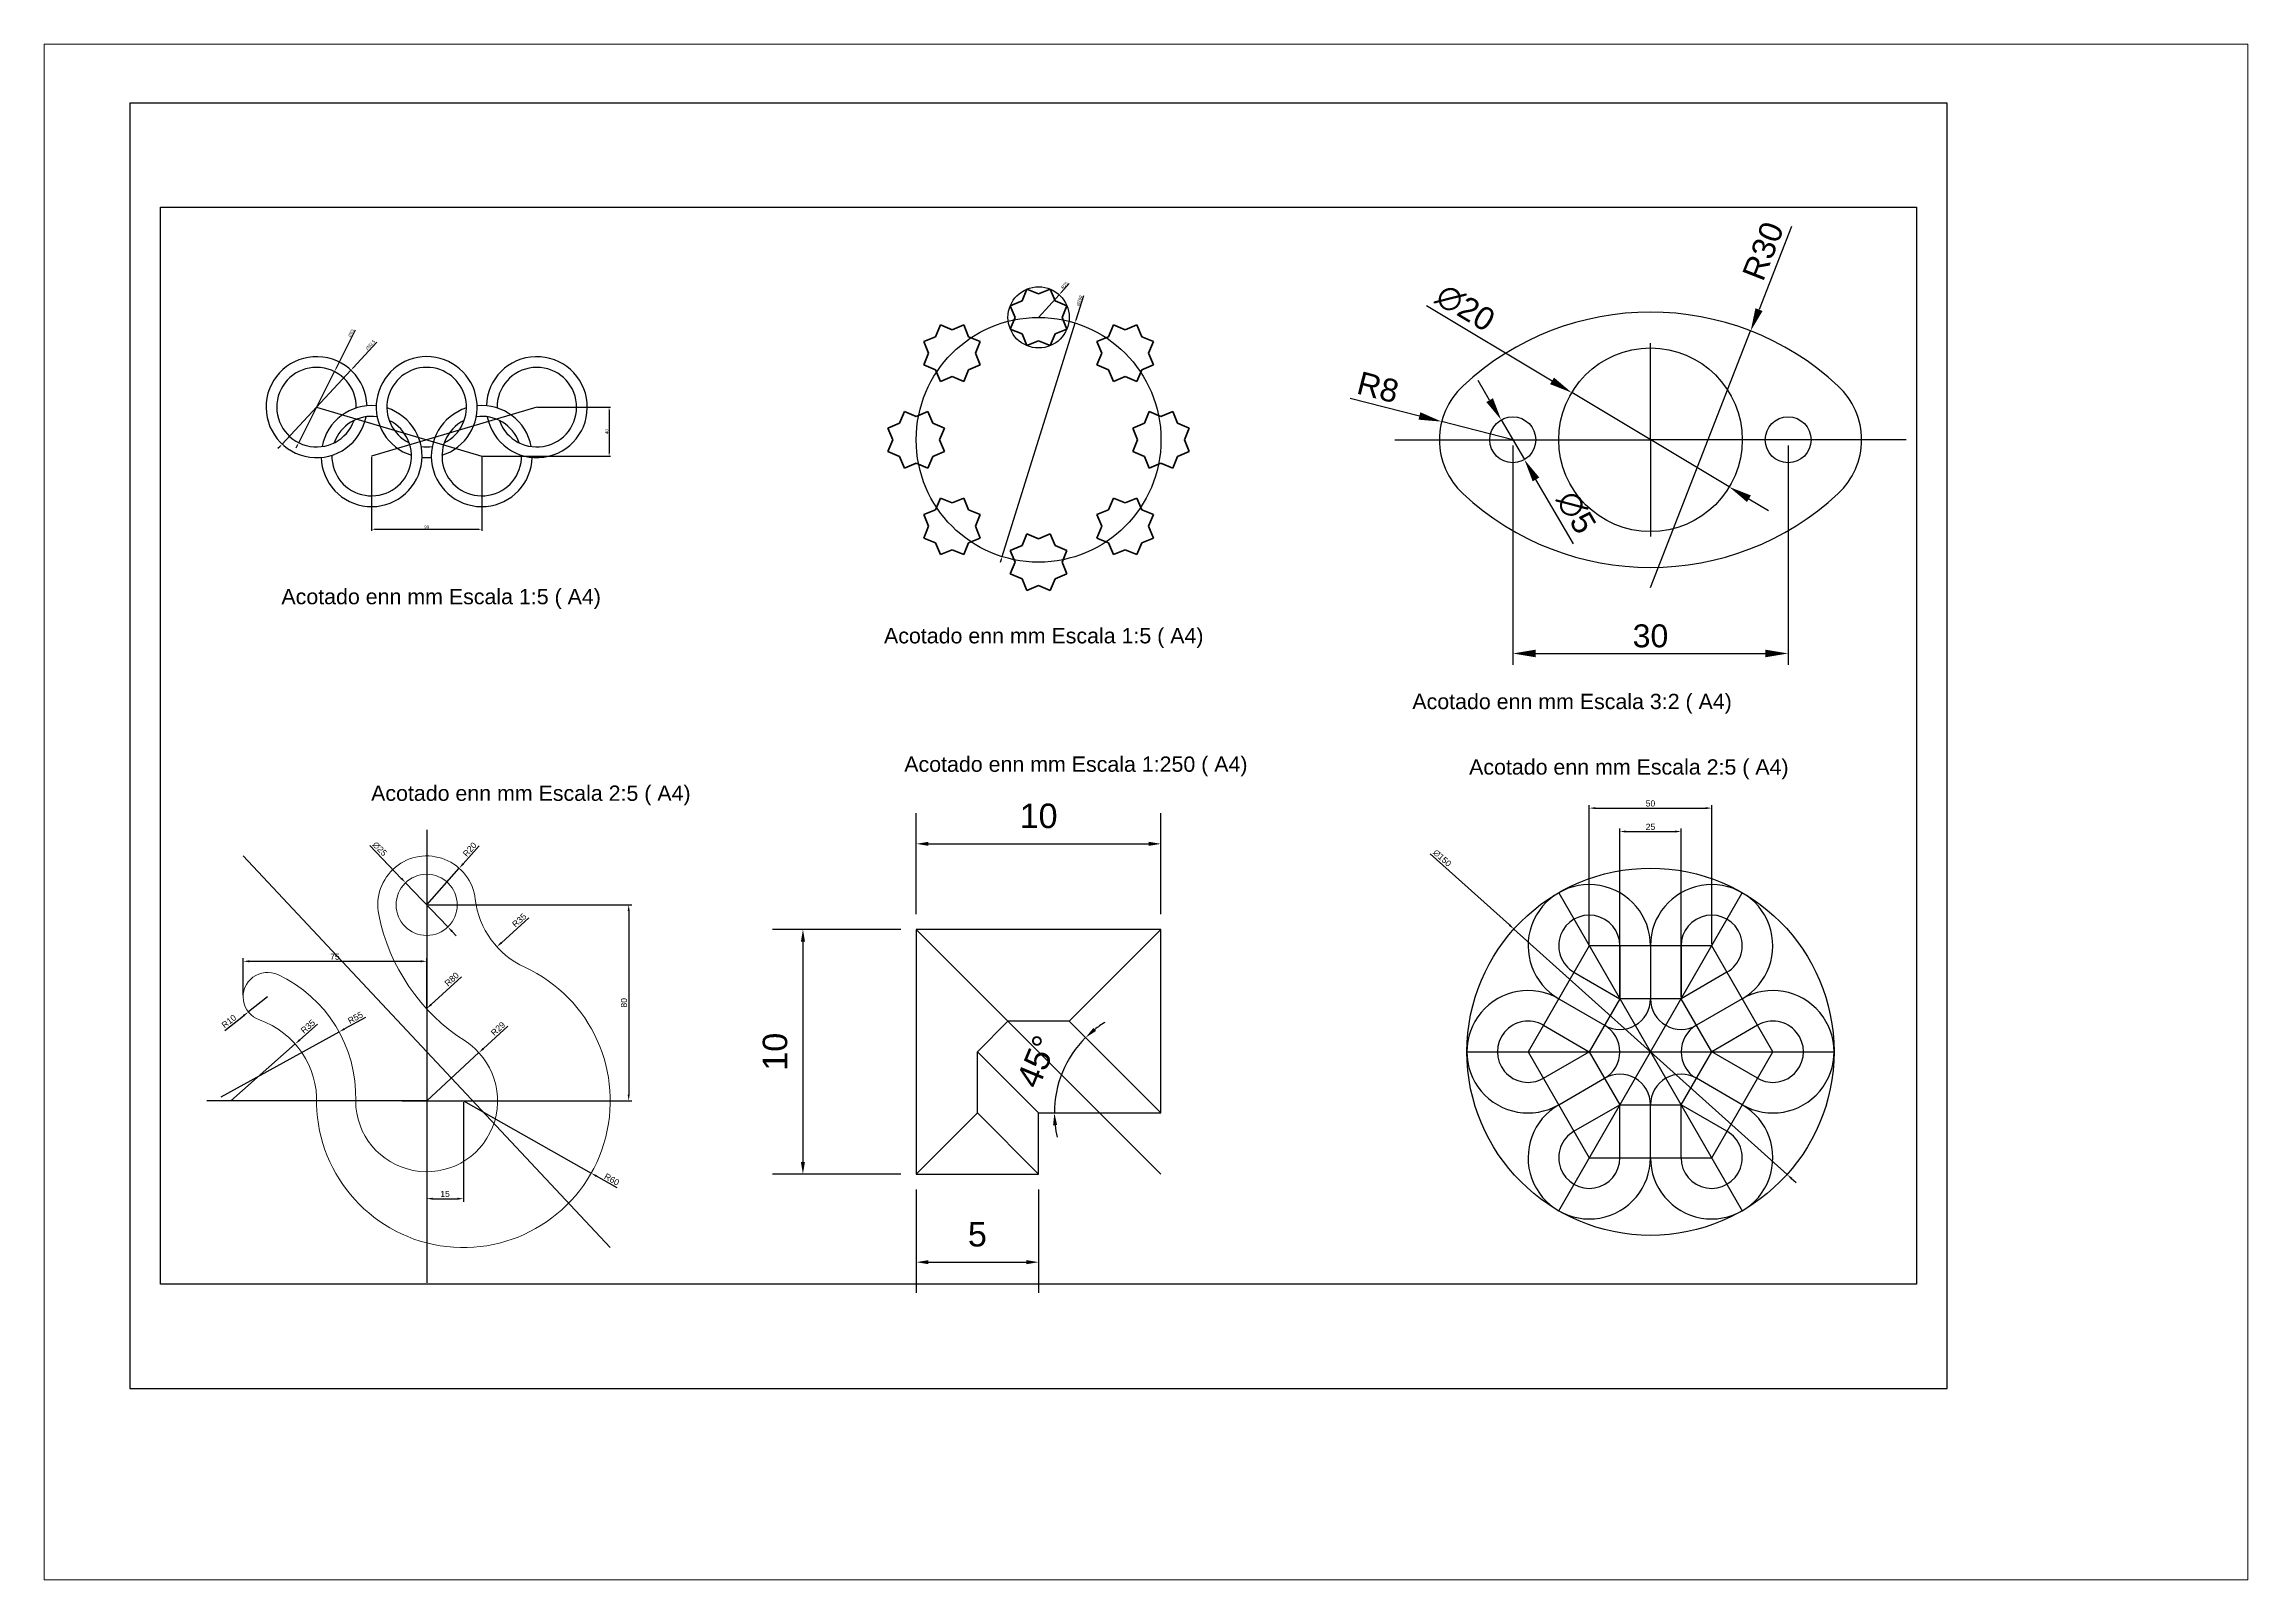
# Paper-space layout 'Presentación1' of a CAD drawing. Header units: millimetres. Extents: x 144.2 to 179, y 205.5 to 229.8.
# The model-space entities are those that its viewports show. They can reach past a viewport. Long polylines and large blocks are cut down to what shows.
import ezdxf

# ---------------------------------------------------------------- set-up
doc = ezdxf.new("R2010")
doc.units = ezdxf.units.MM
doc.linetypes.add('ACAD_ISO02W100', pattern=[15, 12, -3])
doc.layers.add('Cotas', color=253, linetype='Continuous')
doc.layers.add('Ejes', color=9, linetype='Continuous')
doc.styles.get("Standard").update_dxf_attribs({"font": 'arial.ttf'})
doc.dimstyles.new('ISO-25', dxfattribs={"dimtxt": 2.5, "dimasz": 2.5, "dimexe": 1.25, "dimexo": 0.625, "dimtad": 1, "dimtxsty": 'Standard', "dimcen": 2.5, "dimadec": 0, "dimazin": 0, "dimtfac": 1, "dimtmove": 0, "dimatfit": 3, "dimfxl": 1, "dimarcsym": 0})

psp = doc.layouts.new('Presentación1')

msp = doc.modelspace()

# ---------------------------------------------------------------- texts
at = {"layer": 'Cotas'}
for s, p in [('Acotado enn mm Escala 1:5 ( A4)', (2217.725029137592, 1898.300648326131)), ('Acotado enn mm Escala 1:5 ( A4)', (2316.207308459261, 1891.905887619417)), ('Acotado enn mm Escala 3:2 ( A4)', (2402.550700007581, 1881.163988084885)), ('Acotado enn mm Escala 1:250 ( A4)', (2319.517594506689, 1870.922150680084)), ('Acotado enn mm Escala 2:5 ( A4)', (2411.828473180003, 1870.464924228343)), ('Acotado enn mm Escala 2:5 ( A4)', (2232.385388713011, 1866.17737419016))]:
    msp.add_text(s, height=2.5, dxfattribs=at).set_placement(p)

# ---------------------------------------------------------------- blocks, each defined once
blk = doc.blocks.new('*D25')
at = {"layer": 'Cotas', "color": 0, "lineweight": -2, "transparency": 16777216}
for p, q in [((5579.86100419662, 3566.604598621986), (5579.86100419662, 3506.243575790659)), ((5669.86100419662, 3566.604598621986), (5669.86100419662, 3506.243575790659)), ((5582.36100419662, 3507.493575790659), (5667.36100419662, 3507.493575790659))]:
    blk.add_line(p, q, dxfattribs=at)
at = {"layer": 'Cotas', "color": 0, "transparency": 16777216}
for points in [[(5582.36100419662, 3507.910242457325), (5582.36100419662, 3507.076909123992), (5579.86100419662, 3507.493575790659)], [(5667.36100419662, 3507.910242457325), (5667.36100419662, 3507.076909123992), (5669.86100419662, 3507.493575790659)]]:
    blk.add_solid(points, dxfattribs=at)
at = {"layer": 'Defpoints', "color": 0, "transparency": 16777216}
for p in [(5579.86100419662, 3567.229598621986), (5669.86100419662, 3567.229598621986), (5669.86100419662, 3507.493575790659)]:
    blk.add_point(p, dxfattribs=at)
at = {"layer": 'Cotas', "color": 0, "transparency": 16777216, "insert": (5624.86100419662, 3509.395008259963), "char_height": 2.5, "attachment_point": 5}
blk.add_mtext('90', dxfattribs=at)
blk = doc.blocks.new('*D26')
at = {"layer": 'Cotas', "color": 0, "lineweight": -2, "transparency": 16777216}
for p, q in [((5715.486004196622, 3607.229598621988), (5775.144070628736, 3607.229598621988)), ((5773.894070628736, 3604.729598621988), (5773.894070628736, 3569.729598621988)), ((5670.486004196622, 3567.229598621988), (5775.144070628736, 3567.229598621988))]:
    blk.add_line(p, q, dxfattribs=at)
at = {"layer": 'Cotas', "color": 0, "transparency": 16777216}
for points in [[(5773.477403962069, 3604.729598621988), (5774.310737295403, 3604.729598621988), (5773.894070628736, 3607.229598621988)], [(5773.477403962069, 3569.729598621988), (5774.310737295403, 3569.729598621988), (5773.894070628736, 3567.229598621988)]]:
    blk.add_solid(points, dxfattribs=at)
at = {"layer": 'Defpoints', "color": 0, "transparency": 16777216}
for p in [(5714.861004196622, 3607.229598621988), (5669.861004196622, 3567.229598621988), (5773.894070628736, 3567.229598621988)]:
    blk.add_point(p, dxfattribs=at)
at = {"layer": 'Cotas', "color": 0, "transparency": 16777216, "insert": (5771.992638159431, 3587.229598621986), "char_height": 2.5, "attachment_point": 5, "rotation": 90}
blk.add_mtext('40', dxfattribs=at)
blk = doc.blocks.new('*D27')
at = {"layer": 'Cotas', "color": 0, "lineweight": -2, "transparency": 16777216}
for p, q in [((5566.547662090348, 3670.231514780258), (5550.587167230492, 3638.497598177957)), ((5520.258138522312, 3578.19502760573), (5549.46386987093, 3636.264169638245)), ((5519.13484116275, 3575.961599066018), (5518.011543803188, 3573.728170526305))]:
    blk.add_line(p, q, dxfattribs=at)
at = {"layer": 'Cotas', "color": 0, "transparency": 16777216}
for points in [[(5550.21492914054, 3638.68481440455), (5550.959405320444, 3638.310381951363), (5549.46386987093, 3636.264169638245)], [(5518.762603072799, 3576.148815292611), (5519.507079252702, 3575.774382839424), (5520.258138522312, 3578.19502760573)]]:
    blk.add_solid(points, dxfattribs=at)
at = {"layer": 'Defpoints', "color": 0, "transparency": 16777216}
for p in [(5549.46386987093, 3636.264169638245), (5520.258138522312, 3578.19502760573)]:
    blk.add_point(p, dxfattribs=at)
at = {"layer": 'Cotas', "color": 0, "transparency": 16777216, "insert": (5563.0858599884, 3667.735905710518), "char_height": 2.5, "attachment_point": 5, "rotation": 63.30000351398585}
blk.add_mtext('∅65', dxfattribs=at)
blk = doc.blocks.new('*D28')
at = {"layer": 'Cotas', "color": 0, "lineweight": -2, "transparency": 16777216}
for p, q in [((5584.242213548712, 3660.284899896224), (5564.668180237458, 3639.254506997663)), ((5506.757095358116, 3577.034685010633), (5562.964913035124, 3637.424512233339)), ((5505.053828155783, 3575.204690246309), (5503.35056095345, 3573.374695481984))]:
    blk.add_line(p, q, dxfattribs=at)
at = {"layer": 'Cotas', "color": 0, "transparency": 16777216}
for points in [[(5564.36318111007, 3639.538384864719), (5564.973179364845, 3638.970629130607), (5562.964913035124, 3637.424512233339)], [(5504.748829028395, 3575.488568113365), (5505.35882728317, 3574.920812379253), (5506.757095358116, 3577.034685010633)]]:
    blk.add_solid(points, dxfattribs=at)
at = {"layer": 'Defpoints', "color": 0, "transparency": 16777216}
for p in [(5562.964913035124, 3637.424512233339), (5506.757095358116, 3577.034685010633)]:
    blk.add_point(p, dxfattribs=at)
at = {"layer": 'Cotas', "color": 0, "transparency": 16777216, "insert": (5579.084075697954, 3657.925565202919), "char_height": 2.5, "attachment_point": 5, "rotation": 47.05414807018221}
blk.add_mtext('∅82,5', dxfattribs=at)
blk = doc.blocks.new('*D35')
at = {"layer": 'Cotas', "color": 0, "lineweight": -2, "transparency": 16777216}
for p, q in [((6212.819562122357, 3848.128981974155), (6212.819562122357, 3824.225658582905)), ((6242.819562122357, 3848.128981974155), (6242.819562122357, 3824.225658582905)), ((6215.319562122357, 3825.475658582905), (6240.319562122357, 3825.475658582905))]:
    blk.add_line(p, q, dxfattribs=at)
at = {"layer": 'Cotas', "color": 0, "transparency": 16777216}
for points in [[(6215.319562122357, 3825.892325249572), (6215.319562122357, 3825.058991916239), (6212.819562122357, 3825.475658582905)], [(6240.319562122357, 3825.892325249572), (6240.319562122357, 3825.058991916239), (6242.819562122357, 3825.475658582905)]]:
    blk.add_solid(points, dxfattribs=at)
at = {"layer": 'Defpoints', "color": 0, "transparency": 16777216}
for p in [(6212.819562122357, 3848.753981974155), (6242.819562122357, 3848.753981974155), (6242.819562122357, 3825.475658582905)]:
    blk.add_point(p, dxfattribs=at)
at = {"layer": 'Cotas', "color": 0, "transparency": 16777216, "insert": (6227.819562122357, 3827.37794371251), "char_height": 2.5, "attachment_point": 5}
blk.add_mtext('30', dxfattribs=at)
blk = doc.blocks.new('*D36')
at = {"layer": 'Cotas', "color": 0, "lineweight": -2, "transparency": 16777216}
for p, q in [((6203.402709624483, 3863.365008286365), (6217.093332998615, 3855.17254947672)), ((6236.400545421353, 3843.619127972102), (6219.238578823363, 3853.888835976207)), ((6238.545791246101, 3842.335414471589), (6240.691037070849, 3841.051700971076))]:
    blk.add_line(p, q, dxfattribs=at)
at = {"layer": 'Cotas', "color": 0, "transparency": 16777216}
for points in [[(6217.3072852487, 3855.530090447512), (6216.879380748529, 3854.815008505928), (6219.238578823363, 3853.888835976207)], [(6238.759743496186, 3842.69295544238), (6238.331838996015, 3841.977873500797), (6236.400545421353, 3843.619127972102)]]:
    blk.add_solid(points, dxfattribs=at)
at = {"layer": 'Defpoints', "color": 0, "transparency": 16777216}
for p in [(6219.238578823363, 3853.888835976207), (6236.400545421353, 3843.619127972102)]:
    blk.add_point(p, dxfattribs=at)
at = {"layer": 'Cotas', "color": 0, "transparency": 16777216, "insert": (6207.651129780024, 3863.120104989655), "char_height": 2.5, "attachment_point": 5, "rotation": 329.10372933691207}
blk.add_mtext('∅20', dxfattribs=at)
blk = doc.blocks.new('*D37')
at = {"layer": 'Cotas', "color": 0, "lineweight": -2, "transparency": 16777216}
for p, q in [((6243.177433213901, 3871.9830160701), (6239.643044540562, 3862.933517166101)), ((6227.819562122359, 3832.660505034724), (6238.733545893008, 3860.604823925225))]:
    blk.add_line(p, q, dxfattribs=at)
at = {"layer": 'Cotas', "color": 0, "transparency": 16777216}
blk.add_solid([(6239.254929000416, 3863.085100274026), (6240.031160080708, 3862.781934058175), (6238.733545893008, 3860.604823925225)], dxfattribs=at)
at = {"layer": 'Defpoints', "color": 0, "transparency": 16777216}
for p in [(6238.733545893008, 3860.604823925225), (6227.819562122359, 3832.660505034724)]:
    blk.add_point(p, dxfattribs=at)
at = {"layer": 'Cotas', "color": 0, "transparency": 16777216, "insert": (6240.093052791597, 3869.314663539593), "char_height": 2.5, "attachment_point": 5, "rotation": 68.66628197531529}
blk.add_mtext('R30', dxfattribs=at)
blk = doc.blocks.new('*D38')
at = {"layer": 'Cotas', "color": 0, "lineweight": -2, "transparency": 16777216}
for p, q in [((6195.101287795687, 3853.277101761158), (6202.645830523192, 3851.351131440036)), ((6212.819562122357, 3848.753981974156), (6205.068147570612, 3850.732762519588))]:
    blk.add_line(p, q, dxfattribs=at)
at = {"layer": 'Cotas', "color": 0, "transparency": 16777216}
blk.add_solid([(6202.748892009933, 3851.754850947939), (6202.54276903645, 3850.947411932131), (6205.068147570612, 3850.732762519588)], dxfattribs=at)
at = {"layer": 'Defpoints', "color": 0, "transparency": 16777216}
for p in [(6205.068147570612, 3850.732762519588), (6212.819562122357, 3848.753981974156)]:
    blk.add_point(p, dxfattribs=at)
at = {"layer": 'Cotas', "color": 0, "transparency": 16777216, "insert": (6198.132715333069, 3854.465649974786), "char_height": 2.5, "attachment_point": 5, "rotation": 345.6793897333468}
blk.add_mtext('R8', dxfattribs=at)
blk = doc.blocks.new('*D39')
at = {"layer": 'Cotas', "color": 0, "lineweight": -2, "transparency": 16777216}
for p, q in [((6210.296449248245, 3853.070682267722), (6209.034892811189, 3855.229032414506)), ((6211.5580056853, 3850.912332120938), (6214.081118559411, 3846.59563182737)), ((6219.444024231805, 3837.420435296156), (6215.342674996466, 3844.437281680586))]:
    blk.add_line(p, q, dxfattribs=at)
at = {"layer": 'Cotas', "color": 0, "transparency": 16777216}
for points in [[(6210.656174272709, 3853.280941673898), (6209.93672422378, 3852.860422861546), (6211.5580056853, 3850.912332120938)], [(6215.70240002093, 3844.647541086762), (6214.982949972002, 3844.22702227441), (6214.081118559411, 3846.59563182737)]]:
    blk.add_solid(points, dxfattribs=at)
at = {"layer": 'Defpoints', "color": 0, "transparency": 16777216}
for p in [(6211.5580056853, 3850.912332120938), (6214.081118559411, 3846.59563182737)]:
    blk.add_point(p, dxfattribs=at)
at = {"layer": 'Cotas', "color": 0, "transparency": 16777216, "insert": (6219.726073787428, 3840.84447143765), "char_height": 2.5, "attachment_point": 5, "rotation": 300.30630124488977}
blk.add_mtext('∅5', dxfattribs=at)
blk = doc.blocks.new('*D111')
at = {"layer": 'Cotas', "color": 0, "lineweight": -2, "transparency": 16777216}
for p, q in [((7601.478690515578, 4721.520541960032), (7601.478690515578, 4778.374439196801)), ((7603.978690515578, 4777.124439196801), (7648.978690515578, 4777.124439196801)), ((7651.478690515578, 4721.520541960032), (7651.478690515578, 4778.374439196801))]:
    blk.add_line(p, q, dxfattribs=at)
at = {"layer": 'Cotas', "color": 0, "transparency": 16777216}
for points in [[(7603.978690515578, 4777.541105863468), (7603.978690515578, 4776.707772530134), (7601.478690515578, 4777.124439196801)], [(7648.978690515578, 4777.541105863468), (7648.978690515578, 4776.707772530134), (7651.478690515578, 4777.124439196801)]]:
    blk.add_solid(points, dxfattribs=at)
at = {"layer": 'Defpoints', "color": 0, "transparency": 16777216}
for p in [(7651.478690515578, 4777.124439196801), (7601.478690515578, 4720.895541960032), (7651.478690515578, 4720.895541960032)]:
    blk.add_point(p, dxfattribs=at)
at = {"layer": 'Cotas', "color": 0, "transparency": 16777216, "insert": (7626.478690515578, 4779.025871666106), "char_height": 2.5, "attachment_point": 5}
blk.add_mtext('50', dxfattribs=at)
blk = doc.blocks.new('*D112')
at = {"layer": 'Cotas', "color": 0, "lineweight": -2, "transparency": 16777216}
for p, q in [((7613.978690515579, 4699.869906865421), (7613.978690515579, 4768.808213077108)), ((7616.478690515579, 4767.558213077108), (7636.478690515578, 4767.558213077108)), ((7638.978690515578, 4699.869906865421), (7638.978690515578, 4768.808213077108))]:
    blk.add_line(p, q, dxfattribs=at)
at = {"layer": 'Cotas', "color": 0, "transparency": 16777216}
for points in [[(7616.478690515579, 4767.974879743775), (7616.478690515579, 4767.141546410441), (7613.978690515579, 4767.558213077108)], [(7636.478690515578, 4767.974879743775), (7636.478690515578, 4767.141546410441), (7638.978690515578, 4767.558213077108)]]:
    blk.add_solid(points, dxfattribs=at)
at = {"layer": 'Defpoints', "color": 0, "transparency": 16777216}
for p in [(7638.978690515578, 4767.558213077108), (7613.978690515579, 4699.244906865421), (7638.978690515578, 4699.244906865421)]:
    blk.add_point(p, dxfattribs=at)
at = {"layer": 'Cotas', "color": 0, "transparency": 16777216, "insert": (7626.478690515578, 4769.459645546413), "char_height": 2.5, "attachment_point": 5}
blk.add_mtext('25', dxfattribs=at)
blk = doc.blocks.new('*D113')
at = {"layer": 'Cotas', "color": 0, "lineweight": -2, "transparency": 16777216}
for p, q in [((7536.523435629881, 4758.414716493628), (7568.829030163324, 4729.389702662635)), ((7682.268684404858, 4627.469661230335), (7570.6886966263, 4727.718882311285)), ((7684.128350867833, 4625.798840878986), (7685.988017330809, 4624.128020527637))]:
    blk.add_line(p, q, dxfattribs=at)
at = {"layer": 'Cotas', "color": 0, "transparency": 16777216}
for points in [[(7569.107500221882, 4729.69964707313), (7568.550560104767, 4729.079758252139), (7570.6886966263, 4727.718882311285)], [(7684.406820926391, 4626.108785289482), (7683.849880809276, 4625.488896468491), (7682.268684404858, 4627.469661230335)]]:
    blk.add_solid(points, dxfattribs=at)
at = {"layer": 'Defpoints', "color": 0, "transparency": 16777216}
for p in [(7570.6886966263, 4727.718882311285), (7682.268684404858, 4627.469661230335)]:
    blk.add_point(p, dxfattribs=at)
at = {"layer": 'Cotas', "color": 0, "transparency": 16777216, "insert": (7541.368729463235, 4756.711594415932), "char_height": 2.5, "attachment_point": 5, "rotation": 318.0618393374124}
blk.add_mtext('∅150', dxfattribs=at)
blk = doc.blocks.new('*D192')
at = {"layer": 'Cotas', "color": 0, "lineweight": -2, "transparency": 16777216}
for p, q in [((1715.037062455703, 1521.092775138512), (1708.876690148366, 1501.344631860636)), ((1648.573418290214, 1308.032021296293), (1708.132205310611, 1498.95805642157)), ((1647.828933452459, 1305.645445857227), (1647.084448614704, 1303.258870418161))]:
    blk.add_line(p, q, dxfattribs=at)
at = {"layer": 'Cotas', "color": 0, "transparency": 16777216}
for points in [[(1708.478927575189, 1501.468712666929), (1709.274452721544, 1501.220551054344), (1708.132205310611, 1498.95805642157)], [(1647.431170879281, 1305.769526663519), (1648.226696025637, 1305.521365050934), (1648.573418290214, 1308.032021296293)]]:
    blk.add_solid(points, dxfattribs=at)
at = {"layer": 'Defpoints', "color": 0, "transparency": 16777216}
for p in [(1708.132205310611, 1498.95805642157), (1648.573418290214, 1308.032021296293)]:
    blk.add_point(p, dxfattribs=at)
at = {"layer": 'Cotas', "color": 0, "lineweight": 9, "transparency": 16777216, "insert": (1711.742864951367, 1517.152501043288), "char_height": 2.5, "attachment_point": 5, "rotation": 72.67485017162802}
blk.add_mtext('∅200', dxfattribs=at)
blk = doc.blocks.new('*U194')
at = {"lineweight": 211}
for p, q in [((-9.567085809127548, 23.09698831278138), (-13.52990250365565, 13.52990250365428)), ((-1.818989403545856e-12, 19.13417161825373), (-9.567085809128002, 23.09698831278138)), ((9.567085809126638, 23.09698831278229), (-1.818989403545856e-12, 19.13417161825373)), ((13.52990250365428, 13.52990250365519), (9.567085809126638, 23.09698831278229)), ((-13.52990250365519, 13.52990250365474), (-23.09698831278229, 9.567085809127093)), ((-23.09698831278229, 9.567085809126638), (-19.13417161825464, -4.547473508864641e-13)), ((23.09698831278183, 9.567085809127093), (13.52990250365428, 13.52990250365519)), ((19.13417161825373, -4.547473508864641e-13), (23.09698831278183, 9.567085809127093)), ((-19.13417161825464, -4.547473508864641e-13), (-23.09698831278229, -9.567085809128002)), ((-23.09698831278229, -9.567085809128002), (-13.52990250365428, -13.5299025036561)), ((-13.52990250365428, -13.5299025036561), (-9.567085809126638, -23.09698831278229)), ((9.567085809127548, -23.09698831278229), (13.52990250365519, -13.52990250365519)), ((13.52990250365519, -13.52990250365519), (23.09698831278229, -9.567085809127093)), ((23.09698831278229, -9.567085809127093), (19.13417161825419, -4.547473508864641e-13)), ((-9.567085809126638, -23.09698831278229), (-4.547473508864641e-13, -19.1341716182551)), ((-4.547473508864641e-13, -19.13417161825464), (9.567085809127548, -23.09698831278229))]:
    blk.add_line(p, q, dxfattribs=at)
blk = doc.blocks.new('*U195')
at = {"color": 0, "linetype": 'ByBlock', "lineweight": -2, "transparency": 16777216}
blk.add_blockref('*U194', (3069.420177734044, 2000.423101909484), dxfattribs=at)
for p, rotation in [((2998.709499615389, 1971.133780028139), 45.00000000000001), ((3140.130855852699, 1971.133780028139), 315.0000000000001), ((2969.420177734044, 1900.423101909484), 90), ((3169.420177734044, 1900.423101909484), 270), ((2998.709499615389, 1829.712423790829), 135), ((3140.130855852699, 1829.712423790829), 225.0000000000001), ((3069.420177734044, 1800.423101909484), 180)]:
    blk.add_blockref('*U194', p, dxfattribs=dict(at, rotation=rotation))
blk = doc.blocks.new('*D191')
at = {"layer": 'Cotas', "color": 0, "lineweight": -2, "transparency": 16777216}
for p, q in [((1703.416323469283, 1531.120055241487), (1696.831065307581, 1523.861780064257)), ((1678.35281180041, 1503.495038858929), (1695.151224079656, 1522.0102581365))]:
    blk.add_line(p, q, dxfattribs=at)
at = {"layer": 'Cotas', "color": 0, "transparency": 16777216}
blk.add_solid([(1696.522478319622, 1524.141753602245), (1697.13965229554, 1523.58180652627), (1695.151224079656, 1522.0102581365)], dxfattribs=at)
at = {"layer": 'Defpoints', "color": 0, "transparency": 16777216}
for p in [(1695.151224079656, 1522.0102581365), (1678.35281180041, 1503.495038858929)]:
    blk.add_point(p, dxfattribs=at)
at = {"layer": 'Cotas', "color": 0, "lineweight": 9, "transparency": 16777216, "insert": (1699.574857032075, 1529.715768853727), "char_height": 2.5, "attachment_point": 5, "rotation": 47.783299375047676}
blk.add_mtext('R25', dxfattribs=at)
blk = doc.blocks.new('*D228')
at = {"layer": 'Cotas', "color": 0, "lineweight": -2, "transparency": 16777216}
for p, q in [((6717.383583678798, 3574.215134210418), (6730.213223559698, 3560.802108859574)), ((6749.221683492084, 3540.929302037212), (6731.941265371733, 3558.995490057541)), ((6750.949725304118, 3539.12268323518), (6752.677767116154, 3537.316064433147))]:
    blk.add_line(p, q, dxfattribs=at)
at = {"layer": 'Cotas', "color": 0, "transparency": 16777216}
for points in [[(6730.51432669337, 3561.090115828246), (6729.912120426025, 3560.5141018909), (6731.941265371733, 3558.995490057541)], [(6751.25082843779, 3539.410690203852), (6750.648622170445, 3538.834676266506), (6749.221683492084, 3540.929302037212)]]:
    blk.add_solid(points, dxfattribs=at)
at = {"layer": 'Defpoints', "color": 0, "transparency": 16777216}
for p in [(6731.941265371733, 3558.995490057541), (6749.221683492084, 3540.929302037212)]:
    blk.add_point(p, dxfattribs=at)
at = {"layer": 'Cotas', "color": 0, "lineweight": 9, "transparency": 16777216, "insert": (6721.424402326111, 3572.842573435248), "char_height": 2.5, "attachment_point": 5, "rotation": 313.7265005139644}
blk.add_mtext('∅25', dxfattribs=at)
blk = doc.blocks.new('*D229')
at = {"layer": 'Cotas', "color": 0, "lineweight": -2, "transparency": 16777216}
for p, q in [((6715.530440879113, 3503.974488550715), (6706.990710940584, 3499.285218631992)), ((6656.5894131868, 3471.609250993359), (6704.79935016868, 3498.081915691182))]:
    blk.add_line(p, q, dxfattribs=at)
at = {"layer": 'Cotas', "color": 0, "transparency": 16777216}
blk.add_solid([(6706.790160450449, 3499.650445427309), (6707.191261430718, 3498.919991836675), (6704.79935016868, 3498.081915691182)], dxfattribs=at)
at = {"layer": 'Defpoints', "color": 0, "transparency": 16777216}
for p in [(6704.79935016868, 3498.081915691182), (6656.5894131868, 3471.609250993359)]:
    blk.add_point(p, dxfattribs=at)
at = {"layer": 'Cotas', "color": 0, "lineweight": 9, "transparency": 16777216, "insert": (6711.443519003726, 3503.893710504021), "char_height": 2.5, "attachment_point": 5, "rotation": 28.771725723446593}
blk.add_mtext('R55', dxfattribs=at)
blk = doc.blocks.new('*D230')
at = {"layer": 'Cotas', "color": 0, "lineweight": -2, "transparency": 16777216}
for p, q in [((6773.671844895656, 3500.414321485671), (6763.760235055562, 3491.293009164472)), ((6740.581474431909, 3469.962396047375), (6761.920650879081, 3489.600103361528))]:
    blk.add_line(p, q, dxfattribs=at)
at = {"layer": 'Cotas', "color": 0, "transparency": 16777216}
blk.add_solid([(6763.478084088405, 3491.599606527219), (6764.042386022719, 3490.986411801726), (6761.920650879081, 3489.600103361528)], dxfattribs=at)
at = {"layer": 'Defpoints', "color": 0, "transparency": 16777216}
for p in [(6761.920650879081, 3489.600103361528), (6740.581474431909, 3469.962396047375)]:
    blk.add_point(p, dxfattribs=at)
at = {"layer": 'Cotas', "color": 0, "lineweight": 9, "transparency": 16777216, "insert": (6769.724649375647, 3499.365905733581), "char_height": 2.5, "attachment_point": 5, "rotation": 42.62229280396545}
blk.add_mtext('R29', dxfattribs=at)
blk = doc.blocks.new('*D231')
at = {"layer": 'Cotas', "color": 0, "lineweight": -2, "transparency": 16777216}
for p, q in [((6755.581474431909, 3469.962396047376), (6807.785884671692, 3440.387076074188)), ((6818.414016508537, 3434.365929616482), (6809.961068431683, 3439.154771075306))]:
    blk.add_line(p, q, dxfattribs=at)
at = {"layer": 'Cotas', "color": 0, "transparency": 16777216}
blk.add_solid([(6810.166452598163, 3439.517301701972), (6809.755684265203, 3438.792240448641), (6807.785884671692, 3440.387076074188)], dxfattribs=at)
at = {"layer": 'Defpoints', "color": 0, "transparency": 16777216}
for p in [(6755.581474431909, 3469.962396047376), (6807.785884671692, 3440.387076074188)]:
    blk.add_point(p, dxfattribs=at)
at = {"layer": 'Cotas', "color": 0, "lineweight": 9, "transparency": 16777216, "insert": (6816.21239224489, 3437.798583857632), "char_height": 2.5, "attachment_point": 5, "rotation": 330.46718226052684}
blk.add_mtext('R60', dxfattribs=at)
blk = doc.blocks.new('*D232')
at = {"layer": 'Cotas', "color": 0, "lineweight": -2, "transparency": 16777216}
for p, q in [((6696.021853359877, 3501.253042996244), (6688.722751292945, 3494.800187131577)), ((6660.627660368413, 3469.962396047377), (6686.849745231309, 3493.14433439263))]:
    blk.add_line(p, q, dxfattribs=at)
at = {"layer": 'Cotas', "color": 0, "transparency": 16777216}
blk.add_solid([(6688.446775836454, 3495.112354808517), (6688.998726749436, 3494.488019454638), (6686.849745231309, 3493.14433439263)], dxfattribs=at)
at = {"layer": 'Defpoints', "color": 0, "transparency": 16777216}
for p in [(6686.849745231309, 3493.14433439263), (6660.627660368413, 3469.962396047377)]:
    blk.add_point(p, dxfattribs=at)
at = {"layer": 'Cotas', "color": 0, "lineweight": 9, "transparency": 16777216, "insert": (6692.048843740383, 3500.279738064866), "char_height": 2.5, "attachment_point": 5, "rotation": 41.47866338923732}
blk.add_mtext('R35', dxfattribs=at)
blk = doc.blocks.new('*D233')
at = {"layer": 'Cotas', "color": 0, "lineweight": -2, "transparency": 16777216}
for p, q in [((6741.206474431912, 3549.962396047378), (6824.359942195049, 3549.962396047378)), ((6823.109942195049, 3547.462396047378), (6823.109942195049, 3472.462396047378)), ((6741.206474431912, 3469.962396047378), (6824.359942195049, 3469.962396047378))]:
    blk.add_line(p, q, dxfattribs=at)
at = {"layer": 'Cotas', "color": 0, "transparency": 16777216}
for points in [[(6822.693275528382, 3547.462396047378), (6823.526608861716, 3547.462396047378), (6823.109942195049, 3549.962396047378)], [(6822.693275528382, 3472.462396047378), (6823.526608861716, 3472.462396047378), (6823.109942195049, 3469.962396047378)]]:
    blk.add_solid(points, dxfattribs=at)
at = {"layer": 'Defpoints', "color": 0, "transparency": 16777216}
for p in [(6740.581474431912, 3549.962396047378), (6740.581474431912, 3469.962396047378), (6823.109942195049, 3469.962396047378)]:
    blk.add_point(p, dxfattribs=at)
at = {"layer": 'Cotas', "color": 0, "lineweight": 9, "transparency": 16777216, "insert": (6821.208509725744, 3509.962396047375), "char_height": 2.5, "attachment_point": 5, "rotation": 90}
blk.add_mtext('80', dxfattribs=at)
blk = doc.blocks.new('*D234')
at = {"layer": 'Cotas', "color": 0, "lineweight": -2, "transparency": 16777216}
for p, q in [((6761.99091136924, 3574.034285450231), (6755.53442085884, 3566.774873353039)), ((6740.581474431909, 3549.962396047376), (6753.872982366959, 3564.906820319076))]:
    blk.add_line(p, q, dxfattribs=at)
at = {"layer": 'Cotas', "color": 0, "transparency": 16777216}
blk.add_solid([(6755.223078686514, 3567.051779768352), (6755.845763031168, 3566.497966937725), (6753.872982366959, 3564.906820319076)], dxfattribs=at)
at = {"layer": 'Defpoints', "color": 0, "transparency": 16777216}
for p in [(6753.872982366959, 3564.906820319076), (6740.581474431909, 3549.962396047376)]:
    blk.add_point(p, dxfattribs=at)
at = {"layer": 'Cotas', "color": 0, "lineweight": 9, "transparency": 16777216, "insert": (6758.172594682717, 3572.602251156303), "char_height": 2.5, "attachment_point": 5, "rotation": 48.35024076728676}
blk.add_mtext('R20', dxfattribs=at)
blk = doc.blocks.new('*D235')
at = {"layer": 'Cotas', "color": 0, "lineweight": -2, "transparency": 16777216}
for p, q in [((6665.581474431909, 3513.030103842171), (6665.581474431909, 3528.166025601163)), ((6668.081474431909, 3526.916025601163), (6738.081474431909, 3526.916025601163)), ((6740.581474431909, 3508.138393404643), (6740.581474431909, 3528.166025601163))]:
    blk.add_line(p, q, dxfattribs=at)
at = {"layer": 'Cotas', "color": 0, "transparency": 16777216}
for points in [[(6668.081474431909, 3527.33269226783), (6668.081474431909, 3526.499358934497), (6665.581474431909, 3526.916025601163)], [(6738.081474431909, 3527.33269226783), (6738.081474431909, 3526.499358934497), (6740.581474431909, 3526.916025601163)]]:
    blk.add_solid(points, dxfattribs=at)
at = {"layer": 'Defpoints', "color": 0, "transparency": 16777216}
for p in [(6740.581474431909, 3526.916025601163), (6665.581474431909, 3512.405103842171), (6740.581474431909, 3507.513393404643)]:
    blk.add_point(p, dxfattribs=at)
at = {"layer": 'Cotas', "color": 0, "lineweight": 9, "transparency": 16777216, "insert": (6703.081474431909, 3528.812342108667), "char_height": 2.5, "attachment_point": 5}
blk.add_mtext('75', dxfattribs=at)
blk = doc.blocks.new('*D236')
at = {"layer": 'Cotas', "color": 0, "lineweight": -2, "transparency": 16777216}
blk.add_line((6754.760911137973, 3520.628810687693), (6742.386917597029, 3509.243380948461), dxfattribs=at)
at = {"layer": 'Cotas', "color": 0, "transparency": 16777216}
blk.add_solid([(6742.104792515852, 3509.550002131164), (6742.669042678206, 3508.936759765758), (6740.547190500813, 3507.550630461399)], dxfattribs=at)
at = {"layer": 'Defpoints', "color": 0, "transparency": 16777216}
for p in [(6799.418457579734, 3561.718646047376), (6740.547190500813, 3507.550630461399)]:
    blk.add_point(p, dxfattribs=at)
at = {"layer": 'Cotas', "color": 0, "lineweight": 9, "transparency": 16777216, "insert": (6750.818646837073, 3519.585346879303), "char_height": 2.5, "attachment_point": 5, "rotation": 42.61745551573734}
blk.add_mtext('R80', dxfattribs=at)
blk = doc.blocks.new('*D237')
at = {"layer": 'Cotas', "color": 0, "lineweight": -2, "transparency": 16777216}
for p, q in [((6740.581474431909, 3469.337396047376), (6740.581474431909, 3428.691106801401)), ((6755.581474431909, 3469.337396047376), (6755.581474431909, 3428.691106801401)), ((6743.081474431909, 3429.941106801401), (6753.081474431909, 3429.941106801401))]:
    blk.add_line(p, q, dxfattribs=at)
at = {"layer": 'Cotas', "color": 0, "transparency": 16777216}
for points in [[(6743.081474431909, 3430.357773468068), (6743.081474431909, 3429.524440134735), (6740.581474431909, 3429.941106801401)], [(6753.081474431909, 3430.357773468068), (6753.081474431909, 3429.524440134735), (6755.581474431909, 3429.941106801401)]]:
    blk.add_solid(points, dxfattribs=at)
at = {"layer": 'Defpoints', "color": 0, "transparency": 16777216}
for p in [(6740.581474431909, 3469.962396047376), (6755.581474431909, 3469.962396047376), (6755.581474431909, 3429.941106801401)]:
    blk.add_point(p, dxfattribs=at)
at = {"layer": 'Cotas', "color": 0, "lineweight": 9, "transparency": 16777216, "insert": (6748.081474431909, 3431.842539270705), "char_height": 2.5, "attachment_point": 5}
blk.add_mtext('15', dxfattribs=at)
blk = doc.blocks.new('*D238')
at = {"layer": 'Cotas', "color": 0, "lineweight": -2, "transparency": 16777216}
for p, q in [((6675.581474431909, 3512.405103842171), (6667.717564575269, 3506.227813030931)), ((6658.111632395339, 3498.68212168016), (6665.751587111109, 3504.68349032812))]:
    blk.add_line(p, q, dxfattribs=at)
at = {"layer": 'Cotas', "color": 0, "transparency": 16777216}
blk.add_solid([(6665.494199993974, 3505.011153238813), (6666.008974228244, 3504.355827417426), (6667.717564575269, 3506.227813030931)], dxfattribs=at)
at = {"layer": 'Defpoints', "color": 0, "transparency": 16777216}
for p in [(6675.581474431909, 3512.405103842171), (6667.717564575269, 3506.227813030931)]:
    blk.add_point(p, dxfattribs=at)
at = {"layer": 'Cotas', "color": 0, "lineweight": 9, "transparency": 16777216, "insert": (6659.774050889062, 3502.405914006444), "char_height": 2.5, "attachment_point": 5, "rotation": 38.15048893162347}
blk.add_mtext('R10', dxfattribs=at)
blk = doc.blocks.new('*D239')
at = {"layer": 'Cotas', "color": 0, "lineweight": -2, "transparency": 16777216}
blk.add_line((6782.365669867978, 3544.686964055643), (6771.103352597007, 3534.508382591003), dxfattribs=at)
at = {"layer": 'Cotas', "color": 0, "transparency": 16777216}
blk.add_solid([(6770.823973466135, 3534.817507828317), (6771.382731727879, 3534.19925735369), (6769.248601173125, 3532.83210780577)], dxfattribs=at)
at = {"layer": 'Defpoints', "color": 0, "transparency": 16777216}
for p in [(6795.215121107462, 3556.299954799042), (6769.248601173125, 3532.83210780577)]:
    blk.add_point(p, dxfattribs=at)
at = {"layer": 'Cotas', "color": 0, "transparency": 16777216, "insert": (6778.403562656831, 3543.670187593772), "char_height": 2.5, "attachment_point": 5, "rotation": 42.106432422046}
blk.add_mtext('R35', dxfattribs=at)
blk = doc.blocks.new('*D242')
at = {"layer": 'Cotas', "color": 0, "lineweight": -2, "transparency": 16777216}
for p, q in [((6459.864077726572, 2902.403616822951), (6454.611221900062, 2902.403616822951)), ((6455.861221900062, 2901.903616822951), (6455.861221900062, 2892.903616822951)), ((6459.864077726572, 2892.403616822951), (6454.611221900062, 2892.403616822951))]:
    blk.add_line(p, q, dxfattribs=at)
at = {"layer": 'Cotas', "color": 0, "transparency": 16777216}
for points in [[(6455.777888566729, 2901.903616822951), (6455.944555233395, 2901.903616822951), (6455.861221900062, 2902.403616822951)], [(6455.777888566729, 2892.903616822951), (6455.944555233395, 2892.903616822951), (6455.861221900062, 2892.403616822951)]]:
    blk.add_solid(points, dxfattribs=at)
at = {"layer": 'Defpoints', "color": 0, "transparency": 16777216}
for p in [(6460.489077726572, 2902.403616822951), (6455.861221900062, 2892.403616822951), (6460.489077726572, 2892.403616822951)]:
    blk.add_point(p, dxfattribs=at)
at = {"layer": 'Cotas', "color": 0, "transparency": 16777216, "insert": (6454.725648912339, 2897.403616822949), "char_height": 1, "attachment_point": 5, "rotation": 90}
blk.add_mtext('10', dxfattribs=at)
blk = doc.blocks.new('*D243')
at = {"layer": 'Cotas', "color": 0, "lineweight": -2, "transparency": 16777216}
for p, q in [((6460.489077726568, 2891.77861682295), (6460.489077726568, 2887.558128248319)), ((6465.489077726568, 2891.77861682295), (6465.489077726568, 2887.558128248319)), ((6460.989077726568, 2888.808128248319), (6464.989077726568, 2888.808128248319))]:
    blk.add_line(p, q, dxfattribs=at)
at = {"layer": 'Cotas', "color": 0, "transparency": 16777216}
for points in [[(6460.989077726568, 2888.891461581653), (6460.989077726568, 2888.724794914986), (6460.489077726568, 2888.808128248319)], [(6464.989077726568, 2888.891461581653), (6464.989077726568, 2888.724794914986), (6465.489077726568, 2888.808128248319)]]:
    blk.add_solid(points, dxfattribs=at)
at = {"layer": 'Defpoints', "color": 0, "transparency": 16777216}
for p in [(6460.489077726568, 2892.40361682295), (6465.489077726568, 2892.40361682295), (6465.489077726568, 2888.808128248319)]:
    blk.add_point(p, dxfattribs=at)
at = {"layer": 'Cotas', "color": 0, "transparency": 16777216, "insert": (6462.989077726568, 2889.941654851321), "char_height": 1, "attachment_point": 5}
blk.add_mtext('5', dxfattribs=at)
blk = doc.blocks.new('*D244')
at = {"layer": 'Cotas', "color": 0, "lineweight": -2, "transparency": 16777216}
for start, end in [(121.8349013612104, 128.4174506806008), (134.9999999999913, 179.9999999999945), (186.582549319385, 193.1650986387754)]:
    blk.add_arc((6470.489077726569, 2894.90361682295), 4.354490889415621, start, end, dxfattribs=at)
at = {"layer": 'Cotas', "color": 0, "transparency": 16777216}
for points in [[(6467.838701461707, 2898.25316747848), (6467.727810786804, 2898.377590289884), (6467.409987690048, 2897.982706859472)], [(6466.080096952665, 2894.399657204596), (6466.246488714536, 2894.409225870078), (6466.134586837154, 2894.903616822951)]]:
    blk.add_solid(points, dxfattribs=at)
at = {"layer": 'Defpoints', "color": 0, "transparency": 16777216}
for p in [(6466.73907772657, 2898.653616822952), (6466.717977995788, 2897.08086226766), (6465.48907772657, 2894.903616822951), (6470.489077726569, 2894.90361682295), (6470.489077726569, 2894.90361682295)]:
    blk.add_point(p, dxfattribs=at)
at = {"layer": 'Cotas', "color": 0, "transparency": 16777216, "insert": (6465.418810691262, 2897.003790193828), "char_height": 1, "attachment_point": 5, "rotation": 67.49999999999649}
blk.add_mtext('45°', dxfattribs=at)
blk = doc.blocks.new('*D245')
at = {"layer": 'Cotas', "color": 0, "lineweight": -2, "transparency": 16777216}
for p, q in [((6460.489077726568, 2903.02861682295), (6460.489077726568, 2907.147504203171)), ((6470.489077726568, 2903.02861682295), (6470.489077726568, 2907.147504203171)), ((6460.989077726568, 2905.897504203171), (6469.989077726568, 2905.897504203171))]:
    blk.add_line(p, q, dxfattribs=at)
at = {"layer": 'Cotas', "color": 0, "transparency": 16777216}
for points in [[(6460.989077726568, 2905.980837536504), (6460.989077726568, 2905.814170869837), (6460.489077726568, 2905.897504203171)], [(6469.989077726568, 2905.980837536504), (6469.989077726568, 2905.814170869837), (6470.489077726568, 2905.897504203171)]]:
    blk.add_solid(points, dxfattribs=at)
at = {"layer": 'Defpoints', "color": 0, "transparency": 16777216}
for p in [(6470.489077726568, 2905.897504203171), (6460.489077726568, 2902.40361682295), (6470.489077726568, 2902.40361682295)]:
    blk.add_point(p, dxfattribs=at)
at = {"layer": 'Cotas', "color": 0, "transparency": 16777216, "insert": (6465.489077726568, 2907.033077190893), "char_height": 1, "attachment_point": 5}
blk.add_mtext('10', dxfattribs=at)
blk = doc.blocks.new('Aros olímpicos')
for centre, radius, start, end in [((5534.86100419662, 3607.229598621986), 41.25, 1.497366150046228, 349.0824843745226), ((5534.86100419662, 3607.229598621986), 32.5, 358.7801603144719, 340.5048255147929), ((5624.86100419662, 3607.229598621986), 41.25, 287.650436952327, 252.349563047673), ((5624.86100419662, 3607.229598621986), 32.5, 296.2280958120856, 243.7719041879143), ((5714.86100419662, 3607.229598621986), 41.25, 190.9175156254774, 178.5026338499538), ((5714.86100419662, 3607.229598621986), 32.5, 199.4951744852071, 181.2198396855281), ((5579.86100419662, 3567.229598621986), 41.25, 181.4973661500462, 72.34956304767294), ((5579.86100419662, 3567.229598621986), 41.25, 84.76444482317382, 169.0824843745225), ((5669.86100419662, 3567.229598621986), 41.25, 107.6504369523271, 358.5026338499538), ((5669.86100419662, 3567.229598621986), 41.25, 10.91751562547746, 95.23555517682621), ((5579.86100419662, 3567.229598621986), 32.5, 178.7801603144719, 63.77190418791438), ((5579.86100419662, 3567.229598621986), 32.5, 82.04723898760501, 160.5048255147928), ((5669.86100419662, 3567.229598621986), 32.5, 116.2280958120856, 1.219839685528135), ((5669.86100419662, 3567.229598621986), 32.5, 19.49517448520716, 97.952761012395), ((5624.86100419662, 3607.229598621986), 32.5, 262.0472389876051, 277.952761012395), ((5624.86100419662, 3607.229598621986), 41.25, 264.7644448231738, 275.2355551768262)]:
    blk.add_arc(centre, radius, start, end)
at = {"layer": 'Cotas'}
for p1, p2, picture, middle in [((5506.757095358116, 3577.034685010634), (5562.964913035124, 3637.424512233339), '*D28', (5580.671277841773, 3656.448277175793)), ((5520.258138522311, 3578.195027605729), (5549.463869870929, 3636.264169638244), '*D27', (5564.847008277558, 3666.850140534763))]:
    dim = blk.add_diameter_dim_2p(p1=p1, p2=p2, dimstyle='ISO-25', dxfattribs=at)
    dim.commit()
    dim.dimension.update_dxf_attribs({"geometry": picture, "text_midpoint": middle, "dimtype": 131})
dim = blk.add_linear_dim(base=(5773.894070628736, 3567.229598621988), p1=(5714.86100419662, 3607.229598621986), p2=(5669.86100419662, 3567.229598621986), angle=90, dimstyle='ISO-25', dxfattribs=at)
dim.commit()
dim.dimension.update_dxf_attribs({"geometry": '*D26', "text_midpoint": (5771.992638159431, 3587.229598621986)})
dim = blk.add_linear_dim(base=(5669.86100419662, 3507.493575790659), p1=(5579.86100419662, 3567.229598621986), p2=(5669.86100419662, 3567.229598621986), dimstyle='ISO-25', dxfattribs=at)
dim.commit()
dim.dimension.update_dxf_attribs({"geometry": '*D25', "text_midpoint": (5624.86100419662, 3509.395008259963)})
blk = doc.blocks.new('Culata')
for centre, radius in [((6227.819562122357, 3848.753981974155), 10), ((6212.819562122357, 3848.753981974155), 2.5), ((6242.819562122355, 3848.753981974155), 2.5)]:
    blk.add_circle(centre, radius)
for centre, radius, start, end in [((6227.819562122357, 3832.660505034723), 30, 47.01411391982562, 132.9858860801744), ((6212.819562122357, 3848.753981974155), 8, 132.9858860801744, 227.0141139198256), ((6242.819562122355, 3848.753981974155), 8, 312.9858860801744, 47.01411391982562), ((6227.819562122357, 3864.847458913587), 30, 227.0141139198256, 312.9858860801744)]:
    blk.add_arc(centre, radius, start, end)
at = {"layer": 'Ejes'}
for p, q in [((6227.819562122357, 3848.753981974155), (6227.819562122357, 3859.279777826679)), ((6199.956346349405, 3848.753981974156), (6227.819562122357, 3848.753981974155)), ((6227.819562122357, 3848.753981974155), (6227.819562122357, 3838.228186121631)), ((6255.682777895307, 3848.753981974156), (6227.819562122357, 3848.753981974155))]:
    blk.add_line(p, q, dxfattribs=at)
at = {"layer": 'Cotas'}
dim = blk.add_radius_dim(center=(6227.819562122357, 3832.660505034723), mpoint=(6238.733545893007, 3860.604823925224), dimstyle='ISO-25', dxfattribs=at)
dim.commit()
dim.dimension.update_dxf_attribs({"geometry": '*D37', "text_midpoint": (6240.093052791595, 3869.314663539592), "insert": (-1.818989403545856e-12, -9.094947017729282e-13)})
dim = blk.add_diameter_dim_2p(p1=(6236.400545421353, 3843.619127972102), p2=(6219.238578823363, 3853.888835976207), dimstyle='ISO-25', dxfattribs=at)
dim.commit()
dim.dimension.update_dxf_attribs({"geometry": '*D36', "text_midpoint": (6206.638870021094, 3861.428492320209), "dimtype": 131})
dim = blk.add_radius_dim(center=(6212.819562122357, 3848.753981974155), mpoint=(6205.068147570612, 3850.732762519588), dimstyle='ISO-25', dxfattribs=at)
dim.commit()
dim.dimension.update_dxf_attribs({"geometry": '*D38', "text_midpoint": (6198.132715333069, 3854.465649974786)})
dim = blk.add_diameter_dim_2p(p1=(6211.558005685301, 3850.912332120939), p2=(6214.081118559412, 3846.595631827371), dimstyle='ISO-25', dxfattribs=at)
dim.commit()
dim.dimension.update_dxf_attribs({"geometry": '*D39', "text_midpoint": (6219.726073787429, 3840.844471437651)})
dim = blk.add_linear_dim(base=(6242.819562122357, 3825.475658582905), p1=(6212.819562122357, 3848.753981974155), p2=(6242.819562122357, 3848.753981974155), dimstyle='ISO-25', dxfattribs=at)
dim.commit()
dim.dimension.update_dxf_attribs({"geometry": '*D35', "text_midpoint": (6227.819562122357, 3827.37794371251)})
blk = doc.blocks.new('flor4')
at = {"lineweight": 30}
for p, q in [((7613.978690515578, 4720.895541960032), (7613.978690515578, 4699.244906865421)), ((7626.478690515578, 4720.895541960032), (7626.478690515578, 4699.244906865421)), ((7626.478690515578, 4720.895541960032), (7626.478690515578, 4699.244906865421)), ((7638.978690515578, 4720.895541960032), (7638.978690515578, 4699.244906865421)), ((7595.228690515578, 4710.070224412727), (7613.978690515579, 4699.244906865421)), ((7657.728690515578, 4710.070224412727), (7638.978690515578, 4699.244906865421)), ((7588.978690515578, 4699.244906865421), (7607.728690515578, 4688.419589318116)), ((7588.978690515578, 4699.244906865421), (7607.728690515578, 4688.419589318116)), ((7663.978690515578, 4699.244906865421), (7645.228690515578, 4688.419589318116)), ((7663.978690515578, 4699.244906865421), (7645.228690515578, 4688.419589318116)), ((7582.728690515578, 4688.419589318116), (7601.478690515578, 4677.59427177081)), ((7670.228690515578, 4688.419589318116), (7651.478690515578, 4677.59427177081)), ((7582.728690515578, 4666.768954223505), (7601.478690515578, 4677.59427177081)), ((7670.228690515578, 4666.768954223505), (7651.478690515578, 4677.59427177081)), ((7588.978690515578, 4655.943636676199), (7607.728690515578, 4666.768954223505)), ((7588.978690515578, 4655.943636676198), (7607.728690515578, 4666.768954223505)), ((7663.978690515578, 4655.943636676199), (7645.228690515578, 4666.768954223505)), ((7663.978690515578, 4655.943636676198), (7645.228690515578, 4666.768954223505)), ((7595.228690515578, 4645.118319128893), (7613.978690515579, 4655.943636676199)), ((7613.978690515578, 4634.293001581588), (7613.978690515578, 4655.943636676198)), ((7626.478690515578, 4634.293001581588), (7626.478690515578, 4655.943636676199)), ((7626.478690515578, 4634.293001581588), (7626.478690515578, 4655.943636676199)), ((7657.728690515578, 4645.118319128893), (7638.978690515578, 4655.943636676199)), ((7638.978690515578, 4634.293001581588), (7638.978690515578, 4655.943636676198))]:
    blk.add_line(p, q, dxfattribs=at)
for centre, radius, start, end in [((7601.478690515578, 4720.895541960032), 25, 0, 240.0000000000027), ((7651.478690515578, 4720.895541960032), 25, 299.9999999999973, 180), ((7601.478690515578, 4720.895541960032), 12.5, 0, 240.0000000000027), ((7651.478690515578, 4720.895541960032), 12.5, 299.9999999999973, 180), ((7576.478690515578, 4677.59427177081), 25, 60.00000000000272, 299.9999999999973), ((7676.478690515578, 4677.59427177081), 25, 240.0000000000027, 119.9999999999973), ((7613.978690515578, 4699.244906865421), 12.5, 240.0000000000027, 0), ((7638.978690515578, 4699.244906865421), 12.5, 180, 299.9999999999973), ((7576.478690515578, 4677.59427177081), 12.5, 60.00000000000272, 299.9999999999973), ((7601.478690515578, 4677.59427177081), 12.5, 299.9999999999973, 60.00000000000272), ((7651.478690515578, 4677.59427177081), 12.5, 119.9999999999973, 240.0000000000027), ((7676.478690515578, 4677.59427177081), 12.5, 240.0000000000027, 119.9999999999973), ((7613.978690515578, 4655.943636676198), 12.5, 0, 119.9999999999973), ((7638.978690515578, 4655.943636676198), 12.5, 60.00000000000272, 180), ((7601.478690515578, 4634.293001581587), 25, 119.9999999999973, 0), ((7651.478690515578, 4634.293001581587), 25, 180, 60.00000000000272), ((7601.478690515578, 4634.293001581587), 12.5, 119.9999999999973, 0), ((7651.478690515578, 4634.293001581587), 12.5, 180, 60.00000000000272)]:
    blk.add_arc(centre, radius, start, end, dxfattribs=at)
at = {"layer": 'Ejes', "color": 8, "linetype": 'ACAD_ISO02W100', "ltscale": 5.5}
for p, q in [((7588.978690515578, 4742.546177054644), (7663.978690515578, 4612.642366486977)), ((7588.978690515578, 4612.642366486977), (7663.978690515578, 4742.546177054644)), ((7551.478690515578, 4677.59427177081), (7701.478690515578, 4677.59427177081))]:
    blk.add_line(p, q, dxfattribs=at)
at = {"layer": 'Ejes', "color": 8}
for points in [[(7601.478690515578, 4634.293001581588), (7651.478690515578, 4634.293001581588), (7676.478690515578, 4677.59427177081), (7651.478690515578, 4720.895541960032), (7601.478690515578, 4720.895541960032), (7576.478690515578, 4677.59427177081)], [(7613.978690515578, 4655.943636676199), (7638.978690515578, 4655.943636676199), (7651.478690515578, 4677.59427177081), (7638.978690515578, 4699.244906865421), (7613.978690515578, 4699.244906865421), (7601.478690515578, 4677.59427177081)]]:
    blk.add_lwpolyline(points, close=True, dxfattribs=at)
blk.add_circle((7626.478690515578, 4677.59427177081), 75, dxfattribs=at)
at = {"layer": 'Cotas'}
for base, p1, p2, picture, middle in [((7651.478690515578, 4777.124439196801), (7601.478690515578, 4720.895541960032), (7651.478690515578, 4720.895541960032), '*D111', (7626.478690515578, 4779.025871666106)), ((7638.978690515578, 4767.558213077108), (7613.978690515579, 4699.244906865421), (7638.978690515578, 4699.244906865421), '*D112', (7626.478690515578, 4769.459645546413))]:
    dim = blk.add_linear_dim(base=base, p1=p1, p2=p2, dimstyle='ISO-25', dxfattribs=at)
    dim.commit()
    dim.dimension.update_dxf_attribs({"geometry": picture, "text_midpoint": middle})
dim = blk.add_diameter_dim_2p(p1=(7682.268684404857, 4627.469661230335), p2=(7570.688696626299, 4727.718882311285), dimstyle='ISO-25', dxfattribs=at)
dim.commit()
dim.dimension.update_dxf_attribs({"geometry": '*D113', "text_midpoint": (7540.051220373083, 4755.245172566545), "dimtype": 131})
blk = doc.blocks.new('6')
at = {"layer": 'Ejes'}
for centre, radius in [((1678.352811800412, 1503.495038858931), 24.9999999999998), ((1678.352811800412, 1403.495038858931), 100.0000000000001)]:
    blk.add_circle(centre, radius, dxfattribs=at)
at = {"lineweight": 9}
blk.add_blockref('*U195', (-1391.067365933632, -496.9280630505527), dxfattribs=at)
at = {"layer": 'Cotas', "lineweight": 9}
dim = blk.add_radius_dim(center=(1678.35281180041, 1503.495038858929), mpoint=(1695.151224079656, 1522.0102581365), dimstyle='ISO-25', dxfattribs=at)
dim.commit()
dim.dimension.update_dxf_attribs({"geometry": '*D191', "text_midpoint": (1700.983074596501, 1528.438126992107), "dimtype": 132})
dim = blk.add_diameter_dim_2p(p1=(1648.573418290214, 1308.032021296293), p2=(1708.132205310611, 1498.95805642157), dimstyle='ISO-25', dxfattribs=at)
dim.commit()
dim.dimension.update_dxf_attribs({"geometry": '*D192', "text_midpoint": (1713.62477573415, 1516.565444786504), "dimtype": 131})
blk = doc.blocks.new('22')
at = {"lineweight": 9}
blk.add_circle((6740.581474431909, 3549.962396047376), 12.5, dxfattribs=at)
for centre, radius, start, end in [((6740.581474431909, 3549.962396047376), 20, 6.61679557501702, 191.2994949308808), ((6795.215121107462, 3556.299954799043), 35, 186.616795575017, 245.3422969091102), ((6799.418457579734, 3561.718646047376), 80, 191.2994949308808, 237.3307348294448), ((6675.581474431909, 3512.405103842171), 10, 65.03618473035279, 250.5911403076305), ((6656.589413186799, 3471.609250993359), 55, 358.2841464847702, 65.03618473035279), ((6755.581474431909, 3469.962396047376), 60, 178.6355373910731, 65.34229690911025), ((6660.627660368412, 3469.962396047376), 35, 357.6604922858799, 70.5911403076305), ((6740.581474431909, 3469.962396047376), 29, 180, 57.33073482944481)]:
    blk.add_arc(centre, radius, start, end, dxfattribs=at)
at = {"layer": 'Ejes'}
for p, q in [((6740.581474431909, 3580.615950204032), (6740.581474431909, 3395.553581291186)), ((6665.581474431909, 3569.962396047376), (6815.581474431905, 3409.962396047376)), ((6740.581474431909, 3469.962396047376), (6650.752060019186, 3469.962396047376)), ((6740.581474431909, 3469.962396047376), (6730.581474431909, 3469.962396047376)), ((6730.581474431909, 3469.962396047376), (6745.581474431909, 3469.962396047376)), ((6740.581474431909, 3469.962396047376), (6755.581474431909, 3469.962396047376))]:
    blk.add_line(p, q, dxfattribs=at)
at = {"layer": 'Cotas', "lineweight": 9}
dim = blk.add_diameter_dim_2p(p1=(6749.221683492085, 3540.929302037212), p2=(6731.941265371734, 3558.99549005754), dimstyle='ISO-25', dxfattribs=at)
dim.commit()
dim.dimension.update_dxf_attribs({"geometry": '*D228', "text_midpoint": (6719.999810692313, 3571.479942920438), "dimtype": 131})
for center, mpoint, picture, middle in [((6740.581474431909, 3549.962396047376), (6753.872982366959, 3564.906820319076), '*D234', (6758.172594682717, 3572.602251156303)), ((6675.581474431909, 3512.405103842171), (6667.717564575269, 3506.227813030931), '*D238', (6659.774050889062, 3502.405914006444)), ((6656.589413186799, 3471.609250993359), (6704.799350168679, 3498.081915691182), '*D229', (6711.443519003725, 3503.893710504021)), ((6660.627660368412, 3469.962396047376), (6686.849745231309, 3493.14433439263), '*D232', (6692.048843740382, 3500.279738064866)), ((6755.581474431909, 3469.962396047376), (6807.785884671692, 3440.387076074189), '*D231', (6816.21239224489, 3437.798583857632))]:
    dim = blk.add_radius_dim(center=center, mpoint=mpoint, dimstyle='ISO-25', dxfattribs=at)
    dim.commit()
    dim.dimension.update_dxf_attribs({"geometry": picture, "text_midpoint": middle})
for center, mpoint, picture, middle in [((6799.418457579734, 3561.718646047376), (6740.547190500812, 3507.5506304614), '*D236', (6752.106107132484, 3518.186100145142)), ((6740.581474431909, 3469.962396047376), (6761.920650879081, 3489.600103361528), '*D230', (6771.012227800124, 3497.96676770031))]:
    dim = blk.add_radius_dim(center=center, mpoint=mpoint, dimstyle='ISO-25', dxfattribs=at)
    dim.commit()
    dim.dimension.update_dxf_attribs({"geometry": picture, "text_midpoint": middle, "dimtype": 132})
dim = blk.add_linear_dim(base=(6823.109942195049, 3469.962396047378), p1=(6740.581474431909, 3549.962396047376), p2=(6740.581474431909, 3469.962396047376), angle=90, dimstyle='ISO-25', dxfattribs=at)
dim.commit()
dim.dimension.update_dxf_attribs({"geometry": '*D233', "text_midpoint": (6821.208509725744, 3509.962396047375)})
at = {"layer": 'Cotas'}
dim = blk.add_radius_dim(center=(6795.215121107462, 3556.299954799043), mpoint=(6769.248601173125, 3532.83210780577), dimstyle='ISO-25', dxfattribs=at)
dim.commit()
dim.dimension.update_dxf_attribs({"geometry": '*D239', "text_midpoint": (6779.679063695664, 3542.258881172667), "dimtype": 132})
at = {"layer": 'Cotas', "lineweight": 9}
for base, p1, p2, picture, middle in [((6740.581474431909, 3526.916025601163), (6665.581474431909, 3512.405103842171), (6740.581474431909, 3507.513393404643), '*D235', (6703.081474431909, 3528.812342108667)), ((6755.581474431909, 3429.941106801401), (6740.581474431909, 3469.962396047376), (6755.581474431909, 3469.962396047376), '*D237', (6748.081474431909, 3431.842539270705))]:
    dim = blk.add_linear_dim(base=base, p1=p1, p2=p2, dimstyle='ISO-25', dxfattribs=at)
    dim.commit()
    dim.dimension.update_dxf_attribs({"geometry": picture, "text_midpoint": middle})
blk = doc.blocks.new('casa')
for p, q in [((6460.489077726568, 2902.40361682295), (6464.239077726567, 2898.65361682295)), ((6470.489077726568, 2902.40361682295), (6466.739077726569, 2898.65361682295)), ((6462.989077726568, 2897.40361682295), (6464.239077726567, 2898.65361682295)), ((6466.739077726569, 2898.65361682295), (6464.239077726567, 2898.65361682295)), ((6470.489077726568, 2894.90361682295), (6466.739077726569, 2898.65361682295)), ((6462.989077726568, 2894.90361682295), (6462.989077726568, 2897.40361682295)), ((6462.989077726568, 2897.40361682295), (6465.489077726568, 2894.90361682295)), ((6460.489077726568, 2892.40361682295), (6462.989077726568, 2894.90361682295)), ((6465.489077726568, 2892.40361682295), (6462.989077726568, 2894.90361682295)), ((6465.489077726568, 2894.90361682295), (6470.489077726568, 2894.90361682295))]:
    blk.add_line(p, q)
for points in [[(6470.489077726568, 2894.90361682295), (6470.489077726568, 2902.40361682295), (6460.489077726568, 2902.40361682295), (6460.489077726568, 2892.40361682295), (6465.489077726568, 2892.40361682295)], [(6460.489077726568, 2897.40361682295), (6460.489077726568, 2892.40361682295), (6465.489077726568, 2892.40361682295), (6465.489077726568, 2894.90361682295)]]:
    blk.add_lwpolyline(points)
at = {"layer": 'Ejes'}
blk.add_line((6460.489077726568, 2902.40361682295), (6470.489077726568, 2892.40361682295), dxfattribs=at)
at = {"layer": 'Cotas'}
for base, p1, p2, picture, middle in [((6470.489077726568, 2905.897504203171), (6460.489077726568, 2902.40361682295), (6470.489077726568, 2902.40361682295), '*D245', (6465.489077726568, 2907.033077190893)), ((6465.489077726568, 2888.808128248319), (6460.489077726568, 2892.40361682295), (6465.489077726568, 2892.40361682295), '*D243', (6462.989077726568, 2889.941654851321))]:
    dim = blk.add_linear_dim(base=base, p1=p1, p2=p2, dimstyle='ISO-25', override={"dimtxt": 1, "dimasz": 0.5}, dxfattribs=at)
    dim.commit()
    dim.dimension.update_dxf_attribs({"geometry": picture, "text_midpoint": middle})
dim = blk.add_linear_dim(base=(6455.861221900062, 2892.403616822951), p1=(6460.489077726568, 2902.40361682295), p2=(6460.489077726568, 2892.40361682295), angle=90, dimstyle='ISO-25', override={"dimtxt": 1, "dimasz": 0.5}, dxfattribs=at)
dim.commit()
dim.dimension.update_dxf_attribs({"geometry": '*D242', "text_midpoint": (6454.725648912339, 2897.403616822949)})
dim = blk.add_angular_dim_2l(base=(6466.717977995788, 2897.08086226766), line1=((6465.489077726568, 2894.90361682295), (6470.489077726568, 2894.90361682295)), line2=((6470.489077726568, 2894.90361682295), (6466.739077726569, 2898.65361682295)), dimstyle='ISO-25', override={"dimtxt": 1, "dimasz": 0.5}, dxfattribs=at)
dim.commit()
dim.dimension.update_dxf_attribs({"geometry": '*D244', "text_midpoint": (6465.418810691263, 2897.003790193829)})

# ---------------------------------------------------------------- linework, layer by layer
msp.add_lwpolyline([(2484.968936454969, 1787.174529591177), (2197.968936454969, 1787.174529591177), (2197.968936454969, 1963.174529591177), (2484.968936454969, 1963.174529591177)], close=True)
at = {"layer": 'Ejes'}
for p, q in [((2223.468936454969, 1930.50786292451), (2250.468936454969, 1922.50786292451)), ((2259.468936454969, 1930.50786292451), (2232.468936454969, 1922.50786292451))]:
    msp.add_line(p, q, dxfattribs=at)
msp.add_lwpolyline([(2192.968936454969, 1770.174529591177), (2489.968936454969, 1770.174529591177), (2489.968936454969, 1980.174529591177), (2192.968936454969, 1980.174529591177)], close=True, dxfattribs=at)

# ---------------------------------------------------------------- block references
for name, p, xscale, yscale, zscale in [('Culata', (-6900.26040672857, -3847.956443370055), 1.5, 1.5, 1.5), ('Aros olímpicos', (1116.496735615644, 1209.061943200113), 0.2, 0.2, 0.2), ('casa', (-23520.4873744513, -9764.439937700625), 4, 4, 4), ('flor4', (-609.1225397512628, -45.86317911714684), 0.4, 0.4, 0.4), ('22', (-454.7636533177924, 429.1895711722264), 0.4, 0.4, 0.4)]:
    msp.add_blockref(name, p, dxfattribs=dict(xscale=xscale, yscale=yscale, zscale=zscale))
at = {"layer": 'Cotas', "xscale": 0.2, "yscale": 0.2, "zscale": 0.2}
msp.add_blockref('6', (2005.798374094886, 1644.475521819391), dxfattribs=at)

msp.set_redraw_order([(e.dxf.handle, doc.entitydb.next_handle()) for e in msp.query("TEXT MTEXT ATTDEF DIMENSION ARC_DIMENSION")])  # texts and dimensions are drawn at this point

# ---------------------------------------------------------------- viewports
at = {"layer": '0', "view_target_point": (2359.023197674841, 1864.352669154142)}
psp.add_viewport(center=(161.5951324255263, 217.668710996927), size=(34.82924094765556, 24.26884987695951), view_center_point=(0, 0), view_height=250.9625883258783, dxfattribs=at)

doc.saveas('drawing.dxf')
